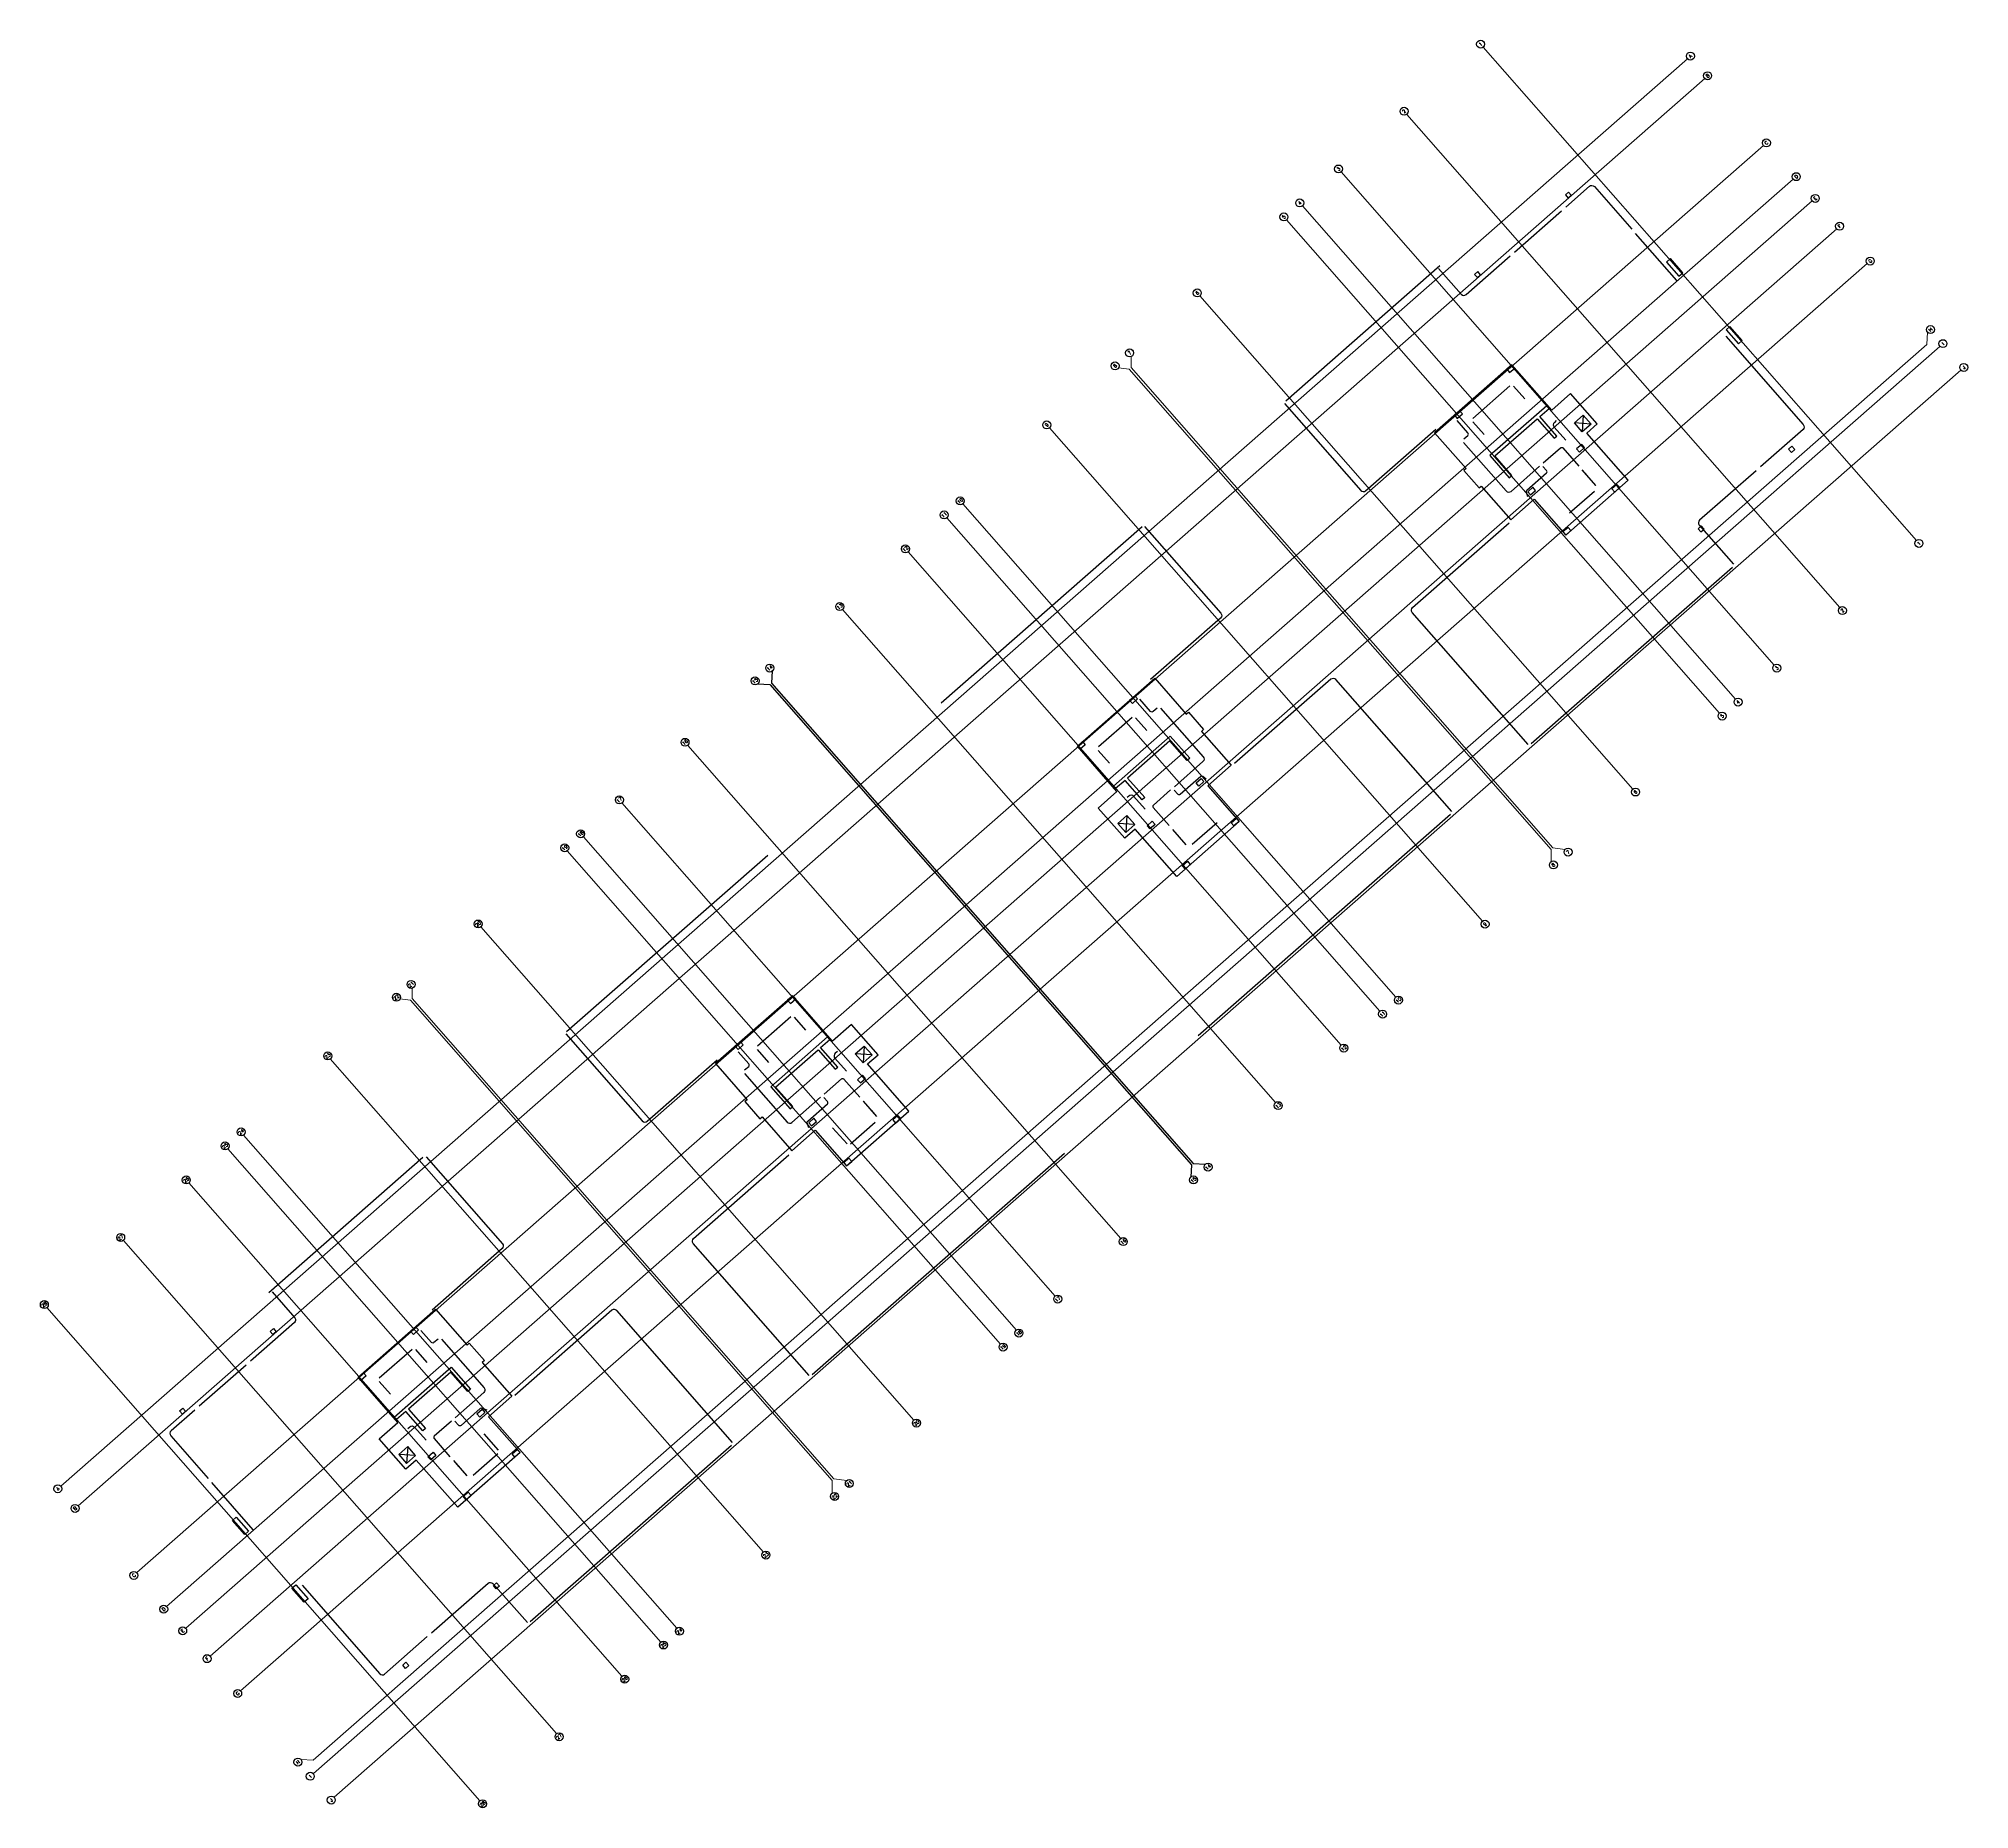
# Model space of a CAD drawing. Header units: metres. Extents: x 375833 to 375946, y 3316005 to 3316108.
import ezdxf
from ezdxf.enums import TextEntityAlignment as Align

# ---------------------------------------------------------------- set-up
doc = ezdxf.new("R2010")
doc.units = ezdxf.units.M
doc.header["$MEASUREMENT"] = 0
for name, color, linetype in [('Axes', 1, 'Continuous'), ('Column', 4, 'Continuous'), ('ElecConduit', 4, 'Continuous'), ('Opening', 2, 'Continuous'), ('S-COLS-HATH', 7, 'Continuous'), ('S-GRID-CIRC', 3, 'Continuous'), ('S-GRID-CIRC-TEXT', 3, 'Continuous'), ('S-OPIN-VOID', 7, 'Continuous'), ('ShearWall', 14, 'Continuous'), ('Slab', 3, 'Continuous')]:
    doc.layers.add(name, color=color, linetype=linetype)
doc.styles.add('S-ROMANS', font='romans.shx', dxfattribs={"width": 0.75})

# ---------------------------------------------------------------- blocks, each defined once
blk = doc.blocks.new('S-GRID-CIRC')
at = {"layer": 'S-GRID-CIRC'}
blk.add_circle((0, 0), 0.35, dxfattribs=at)
at = {"layer": 'S-GRID-CIRC-TEXT', "color": 3, "style": 'S-ROMANS', "flags": 8}
blk.add_attdef('GRID-CIRC', text='', height=0.3, dxfattribs=at).set_placement((0, 0), align=Align.MIDDLE)

msp = doc.modelspace()

# ---------------------------------------------------------------- linework, layer by layer
at = {"layer": 'Axes', "lineweight": 0, "ltscale": 0.05}
for p, q in [((375917.84, 3316107.78), (375943.2, 3316078.9)), ((375834.57, 3316023.51), (375929.8, 3316107.1)), ((375835.58, 3316022.36), (375930.81, 3316105.95)), ((375913.37, 3316103.85), (375938.72, 3316074.97)), ((375839.02, 3316018.44), (375934.25, 3316102.03)), ((375840.76, 3316016.45), (375935.99, 3316100.05)), ((375909.53, 3316100.48), (375934.88, 3316071.59)), ((375841.88, 3316015.18), (375937.11, 3316098.78)), ((375906.32, 3316097.67), (375931.68, 3316068.78)), ((375907.26, 3316098.49), (375932.61, 3316069.6)), ((375843.31, 3316013.55), (375938.54, 3316097.15)), ((375845.09, 3316011.51), (375940.33, 3316095.11)), ((375901.25, 3316093.22), (375926.61, 3316064.33)), ((375849.35, 3316006.67), (375944.58, 3316090.26)), ((375945.8, 3316088.87), (375850.57, 3316005.28)), ((375892.44, 3316085.48), (375917.8, 3316056.6)), ((375887.37, 3316081.03), (375912.73, 3316052.15)), ((375886.44, 3316080.21), (375911.79, 3316051.33)), ((375884.17, 3316078.22), (375909.52, 3316049.34)), ((375880.33, 3316074.85), (375905.68, 3316045.97)), ((375871.27, 3316066.89), (375896.62, 3316038.01)), ((375867.42, 3316063.52), (375892.78, 3316034.64)), ((375865.16, 3316061.53), (375890.51, 3316032.65)), ((375864.22, 3316060.71), (375889.58, 3316031.83)), ((375859.15, 3316056.26), (375884.51, 3316027.37)), ((375850.34, 3316048.53), (375875.7, 3316019.64)), ((375844.34, 3316043.26), (375869.69, 3316014.37)), ((375845.27, 3316044.07), (375870.63, 3316015.19)), ((375842.07, 3316041.26), (375867.42, 3316012.38)), ((375838.23, 3316037.89), (375863.58, 3316009.01)), ((375833.75, 3316033.96), (375859.1, 3316005.08))]:
    msp.add_line(p, q, dxfattribs=at)
for points in [[(375848.62, 3316007.49), (375849.33, 3316007.45), (375943.81, 3316090.38), (375943.85, 3316091.09)], [(375897.23, 3316089.66), (375897.23, 3316089.02), (375921.92, 3316060.89), (375922.63, 3316060.8)], [(375896.49, 3316089.01), (375897.12, 3316088.93), (375921.82, 3316060.8), (375921.82, 3316060.08)], [(375855.13, 3316052.67), (375855.13, 3316052.07), (375879.82, 3316023.93), (375880.58, 3316023.83)], [(375854.42, 3316052.05), (375855.03, 3316051.97), (375879.72, 3316023.84), (375879.72, 3316023.08)]]:
    msp.add_lwpolyline(points, dxfattribs=at)
at = {"layer": 'Axes', "linetype": 'Continuous'}
for points in [[(375875.37, 3316070.5), (375876.07, 3316070.45), (375900.77, 3316042.32), (375900.72, 3316041.61)], [(375876.22, 3316071.25), (375876.18, 3316070.54), (375900.87, 3316042.41), (375901.58, 3316042.37)]]:
    msp.add_lwpolyline(points, dxfattribs=at)
at = {"layer": 'Column', "color": 7}
for points in [[(375922.81, 3316098.95, 0), (375923, 3316099.11, 0), (375922.83, 3316099.3, 0), (375922.65, 3316099.14, 0), (375922.81, 3316098.95, 0)], [(375928.8, 3316095.4, 0), (375928.57, 3316095.2, 0), (375929.3, 3316094.37, 0), (375929.52, 3316094.57, 0), (375928.8, 3316095.4, 0)], [(375917.51, 3316094.29, 0), (375917.69, 3316094.46, 0), (375917.53, 3316094.64, 0), (375917.34, 3316094.48, 0), (375917.51, 3316094.29, 0)], [(375932.28, 3316091.43, 0), (375932.06, 3316091.23, 0), (375932.78, 3316090.4, 0), (375933.01, 3316090.6, 0), (375932.28, 3316091.43, 0)], [(375919.39, 3316088.73, 0), (375919.69, 3316088.99, 0), (375919.52, 3316089.18, 0), (375919.22, 3316088.92, 0), (375919.39, 3316088.73, 0)], [(375916.32, 3316086.04, 0), (375916.62, 3316086.3, 0), (375916.46, 3316086.49, 0), (375916.16, 3316086.23, 0), (375916.32, 3316086.04, 0)], [(375923.48, 3316084.07, 0), (375923.78, 3316084.33, 0), (375923.61, 3316084.52, 0), (375923.31, 3316084.26, 0), (375923.48, 3316084.07, 0)], [(375935.89, 3316084.05, 0), (375936.08, 3316084.22, 0), (375935.91, 3316084.41, 0), (375935.72, 3316084.24, 0), (375935.89, 3316084.05, 0)], [(375920.61, 3316081.56, 0), (375920.91, 3316081.82, 0), (375920.75, 3316082.01, 0), (375920.45, 3316081.75, 0), (375920.61, 3316081.56, 0)], [(375925.54, 3316081.73, 0), (375925.84, 3316081.99, 0), (375925.67, 3316082.18, 0), (375925.37, 3316081.92, 0), (375925.54, 3316081.73, 0)], [(375922.67, 3316079.21, 0), (375922.97, 3316079.48, 0), (375922.81, 3316079.66, 0), (375922.51, 3316079.4, 0), (375922.67, 3316079.21, 0)], [(375930.58, 3316079.4, 0), (375930.77, 3316079.56, 0), (375930.6, 3316079.75, 0), (375930.42, 3316079.58, 0), (375930.58, 3316079.4, 0)], [(375897.61, 3316069.61, 0), (375897.31, 3316069.35, 0), (375897.14, 3316069.54, 0), (375897.44, 3316069.8, 0), (375897.61, 3316069.61, 0)], [(375894.54, 3316066.92, 0), (375894.24, 3316066.66, 0), (375894.08, 3316066.84, 0), (375894.38, 3316067.11, 0), (375894.54, 3316066.92, 0)], [(375901.49, 3316064.77, 0), (375901.19, 3316064.51, 0), (375901.03, 3316064.7, 0), (375901.33, 3316064.96, 0), (375901.49, 3316064.77, 0)], [(375898.63, 3316062.26, 0), (375898.33, 3316062, 0), (375898.16, 3316062.18, 0), (375898.47, 3316062.45, 0), (375898.63, 3316062.26, 0)], [(375903.55, 3316062.43, 0), (375903.25, 3316062.17, 0), (375903.09, 3316062.35, 0), (375903.39, 3316062.62, 0), (375903.55, 3316062.43, 0)], [(375900.69, 3316059.92, 0), (375900.39, 3316059.65, 0), (375900.22, 3316059.84, 0), (375900.52, 3316060.1, 0), (375900.69, 3316059.92, 0)], [(375877.29, 3316051.77, 0), (375877.59, 3316052.04, 0), (375877.42, 3316052.23, 0), (375877.12, 3316051.96, 0), (375877.29, 3316051.77, 0)], [(375874.22, 3316049.08, 0), (375874.52, 3316049.35, 0), (375874.35, 3316049.53, 0), (375874.05, 3316049.27, 0), (375874.22, 3316049.08, 0)], [(375881.38, 3316047.12, 0), (375881.68, 3316047.38, 0), (375881.51, 3316047.57, 0), (375881.21, 3316047.3, 0), (375881.38, 3316047.12, 0)], [(375878.51, 3316044.6, 0), (375878.81, 3316044.86, 0), (375878.65, 3316045.05, 0), (375878.35, 3316044.79, 0), (375878.51, 3316044.6, 0)], [(375883.43, 3316044.77, 0), (375883.74, 3316045.03, 0), (375883.57, 3316045.22, 0), (375883.27, 3316044.96, 0), (375883.43, 3316044.77, 0)], [(375880.57, 3316042.26, 0), (375880.87, 3316042.52, 0), (375880.71, 3316042.71, 0), (375880.41, 3316042.44, 0), (375880.57, 3316042.26, 0)], [(375847.17, 3316032.55, 0), (375846.98, 3316032.38, 0), (375846.82, 3316032.57, 0), (375847.01, 3316032.74, 0), (375847.17, 3316032.55, 0)], [(375855.51, 3316032.66, 0), (375855.21, 3316032.39, 0), (375855.04, 3316032.58, 0), (375855.34, 3316032.84, 0), (375855.51, 3316032.66, 0)], [(375852.44, 3316029.96, 0), (375852.14, 3316029.7, 0), (375851.97, 3316029.89, 0), (375852.28, 3316030.15, 0), (375852.44, 3316029.96, 0)], [(375841.86, 3316027.89, 0), (375841.68, 3316027.73, 0), (375841.51, 3316027.92, 0), (375841.7, 3316028.08, 0), (375841.86, 3316027.89, 0)], [(375859.39, 3316027.82, 0), (375859.09, 3316027.55, 0), (375858.93, 3316027.74, 0), (375859.23, 3316028.01, 0), (375859.39, 3316027.82, 0)], [(375856.53, 3316025.3, 0), (375856.23, 3316025.04, 0), (375856.06, 3316025.23, 0), (375856.36, 3316025.49, 0), (375856.53, 3316025.3, 0)], [(375861.45, 3316025.47, 0), (375861.15, 3316025.21, 0), (375860.99, 3316025.4, 0), (375861.29, 3316025.66, 0), (375861.45, 3316025.47, 0)], [(375858.59, 3316022.96, 0), (375858.29, 3316022.69, 0), (375858.12, 3316022.88, 0), (375858.42, 3316023.15, 0), (375858.59, 3316022.96, 0)], [(375844.61, 3316021.5, 0), (375844.84, 3316021.69, 0), (375845.56, 3316020.87, 0), (375845.34, 3316020.67, 0), (375844.61, 3316021.5, 0)], [(375848.09, 3316017.53, 0), (375848.32, 3316017.73, 0), (375849.05, 3316016.9, 0), (375848.82, 3316016.7, 0), (375848.09, 3316017.53, 0)], [(375860.24, 3316017.65, 0), (375860.06, 3316017.49, 0), (375859.89, 3316017.68, 0), (375860.08, 3316017.84, 0), (375860.24, 3316017.65, 0)], [(375854.94, 3316013, 0), (375854.75, 3316012.83, 0), (375854.59, 3316013.02, 0), (375854.77, 3316013.19, 0), (375854.94, 3316013, 0)]]:
    msp.add_polyline3d(points, dxfattribs=at)
at = {"layer": 'ElecConduit'}
for points in [[(375922.67, 3316098.42), (375924.06, 3316099.64, -0.414214), (375924.35, 3316099.62), (375926.54, 3316097.12)], [(375915.22, 3316094.83), (375916.56, 3316093.31, 0.414214), (375916.84, 3316093.29), (375919.42, 3316095.56)], [(375932.04, 3316090.86), (375936.58, 3316085.68, -0.414214), (375936.57, 3316085.39), (375934.07, 3316083.2)], [(375906.21, 3316086.91), (375910.68, 3316081.82, 0.414214), (375910.96, 3316081.8), (375915.07, 3316085.41)], [(375916.7, 3316084.84), (375916.94, 3316085.05, 0.414214), (375916.95, 3316085.19), (375916.32, 3316085.91)], [(375922.12, 3316085.91), (375922.01, 3316085.81, 0.414214), (375921.99, 3316085.53), (375922.67, 3316084.77)], [(375916.69, 3316084.64), (375919.19, 3316081.79, 0.414214), (375919.47, 3316081.77), (375921.14, 3316083.24)], [(375921.36, 3316083.43), (375922.37, 3316084.32, -0.414214), (375922.51, 3316084.31), (375923.44, 3316083.24)], [(375920.46, 3316081.45), (375920.37, 3316081.73, -0.301597), (375920.4, 3316081.84), (375921.55, 3316082.85, 0.414214), (375921.55, 3316082.99), (375921.34, 3316083.23)], [(375933.82, 3316082.98), (375930.51, 3316080.08, 0.414214), (375930.49, 3316079.79), (375932.5, 3316077.5)], [(375898.01, 3316079.72), (375902.48, 3316074.63, -0.414214), (375902.47, 3316074.35), (375898.36, 3316070.74)], [(375920.48, 3316066.95), (375913.69, 3316074.68, -0.414214), (375913.71, 3316074.96), (375919.36, 3316079.92)], [(375916, 3316063.01), (375909.21, 3316070.74, 0.414214), (375908.93, 3316070.76), (375903.29, 3316065.82)], [(375898.75, 3316069.08), (375898.51, 3316068.87, -0.414214), (375898.37, 3316068.88), (375897.74, 3316069.59)], [(375898.95, 3316069.07), (375901.45, 3316066.22, -0.414214), (375901.43, 3316065.94), (375899.76, 3316064.47)], [(375901.62, 3316064.91), (375901.43, 3316065.07, 0.367429), (375901.3, 3316065.07), (375900.1, 3316064.02, -0.414214), (375899.96, 3316064.03), (375899.74, 3316064.27)], [(375896.99, 3316063.85), (375897.09, 3316063.94, -0.414214), (375897.37, 3316063.92), (375898.05, 3316063.15)], [(375899.54, 3316064.28), (375898.53, 3316063.39, 0.414214), (375898.52, 3316063.25), (375899.45, 3316062.19)], [(375864.14, 3316049.99), (375868.61, 3316044.9, 0.414214), (375868.9, 3316044.88), (375873, 3316048.48)], [(375874.6, 3316047.88), (375874.84, 3316048.09, 0.414214), (375874.85, 3316048.23), (375874.22, 3316048.95)], [(375880.04, 3316048.97), (375879.91, 3316048.86, 0.414214), (375879.89, 3316048.57), (375880.57, 3316047.81)], [(375874.59, 3316047.68), (375877.09, 3316044.83, 0.414214), (375877.37, 3316044.81), (375879.04, 3316046.28)], [(375879.26, 3316046.47), (375880.27, 3316047.36, -0.414214), (375880.41, 3316047.35), (375881.34, 3316046.29)], [(375878.36, 3316044.5), (375878.27, 3316044.78, -0.291314), (375878.3, 3316044.89), (375879.45, 3316045.89, 0.414214), (375879.45, 3316046.03), (375879.24, 3316046.27)], [(375855.95, 3316042.8), (375860.42, 3316037.7, -0.414214), (375860.4, 3316037.42), (375856.3, 3316033.82)], [(375878.38, 3316029.99), (375871.59, 3316037.72, -0.414214), (375871.61, 3316038.01), (375877.19, 3316042.9)], [(375846.93, 3316034.88), (375848.26, 3316033.36, -0.414214), (375848.24, 3316033.08), (375845.67, 3316030.82)], [(375873.9, 3316026.06), (375867.11, 3316033.79, 0.414214), (375866.83, 3316033.81), (375861.14, 3316028.82)], [(375856.65, 3316032.12), (375856.41, 3316031.91, -0.414214), (375856.27, 3316031.92), (375855.64, 3316032.63)], [(375856.85, 3316032.11), (375859.35, 3316029.26, -0.414214), (375859.33, 3316028.98), (375857.66, 3316027.51)], [(375842.41, 3316027.96), (375841.02, 3316026.74, 0.414214), (375841, 3316026.46), (375843.19, 3316023.96)], [(375857.44, 3316027.32), (375856.43, 3316026.43, 0.414214), (375856.42, 3316026.29), (375857.35, 3316025.23)], [(375859.52, 3316027.96), (375859.22, 3316028.06, 0.273277), (375859.12, 3316028.05), (375858, 3316027.06, -0.414214), (375857.85, 3316027.07), (375857.64, 3316027.31)], [(375854.89, 3316026.89), (375854.99, 3316026.98, -0.414214), (375855.27, 3316026.96), (375855.95, 3316026.2)], [(375848.69, 3316017.7), (375853.24, 3316012.51, 0.414214), (375853.52, 3316012.5), (375856.02, 3316014.69)], [(375856.27, 3316014.91), (375859.58, 3316017.82, -0.414214), (375859.86, 3316017.8), (375861.88, 3316015.51)]]:
    msp.add_lwpolyline(points, format="xyb", dxfattribs=at)
for points in [[(375919.67, 3316095.78), (375922.42, 3316098.2)], [(375929.18, 3316094.12), (375926.76, 3316096.87)], [(375906.28, 3316087.08), (375915.3, 3316095)], [(375917.24, 3316086.04), (375919.41, 3316087.95)], [(375919.61, 3316087.93), (375920.27, 3316087.18)], [(375917.23, 3316085.84), (375917.89, 3316085.09)], [(375923.64, 3316083.02), (375923.94, 3316082.67)], [(375924.43, 3316082.12), (375923.64, 3316083.02)], [(375924.35, 3316081.76), (375922.9, 3316080.49)], [(375924.13, 3316082.46), (375924.43, 3316082.12)], [(375897.87, 3316079.7), (375886.1, 3316069.37)], [(375920.65, 3316067), (375932.43, 3316077.33)], [(375897.28, 3316068.52), (375895.32, 3316066.8)], [(375897.48, 3316068.51), (375898.14, 3316067.76)], [(375895.3, 3316066.6), (375895.96, 3316065.84)], [(375900.81, 3316061.1), (375902.26, 3316062.37)], [(375915.93, 3316062.85), (375901.15, 3316049.87)], [(375899.65, 3316061.96), (375900.44, 3316061.06)], [(375864.18, 3316050.13), (375875.95, 3316060.46)], [(375877.31, 3316050.99), (375875.35, 3316049.27)], [(375877.51, 3316050.98), (375878.17, 3316050.22)], [(375875.34, 3316049.07), (375876, 3316048.32)], [(375881.54, 3316046.06), (375881.84, 3316045.72)], [(375881.54, 3316046.06), (375882.33, 3316045.16)], [(375882.03, 3316045.5), (375882.33, 3316045.16)], [(375879.75, 3316044.5), (375880.6, 3316043.55)], [(375882.25, 3316044.8), (375880.8, 3316043.53)], [(375855.77, 3316042.75), (375846.75, 3316034.83)], [(375878.55, 3316030.04), (375893.33, 3316043.01)], [(375853.21, 3316029.84), (375855.13, 3316031.52)], [(375855.33, 3316031.51), (375855.99, 3316030.75)], [(375845.42, 3316030.6), (375842.66, 3316028.18)], [(375853.2, 3316029.64), (375853.86, 3316028.89)], [(375859.33, 3316026.57), (375860.17, 3316025.61)], [(375858.71, 3316024.14), (375860.16, 3316025.41)], [(375873.83, 3316025.89), (375862.05, 3316015.56)], [(375857.55, 3316025), (375857.85, 3316024.66)], [(375857.55, 3316025), (375857.85, 3316024.66)], [(375857.55, 3316025), (375858.34, 3316024.1)], [(375858.04, 3316024.45), (375858.34, 3316024.1)], [(375858.04, 3316024.45), (375858.34, 3316024.1)], [(375845.83, 3316020.95), (375843.41, 3316023.71)]]:
    msp.add_lwpolyline(points, dxfattribs=at)
at = {"layer": 'Opening', "color": 7}
for points in [[(375923.64, 3316085.25, 0), (375923.18, 3316085.78, 0), (375923.7, 3316086.24, 0), (375924.16, 3316085.71, 0), (375923.64, 3316085.25, 0), (375923.64, 3316085.25, 0)], [(375897.44, 3316062.25, 0), (375896.98, 3316062.78, 0), (375896.45, 3316062.32, 0), (375896.91, 3316061.79, 0), (375897.44, 3316062.25, 0), (375897.44, 3316062.25, 0)], [(375881.54, 3316048.29, 0), (375881.08, 3316048.82, 0), (375881.6, 3316049.28, 0), (375882.06, 3316048.76, 0), (375881.54, 3316048.29, 0), (375881.54, 3316048.29, 0)], [(375855.34, 3316025.3, 0), (375854.88, 3316025.82, 0), (375854.35, 3316025.36, 0), (375854.81, 3316024.83, 0), (375855.34, 3316025.3, 0), (375855.34, 3316025.3, 0)]]:
    msp.add_polyline3d(points, dxfattribs=at)
at = {"layer": 'S-COLS-HATH', "color": 7}
msp.add_polyline3d([(375899.56, 3316067.4, 0), (375899.49, 3316067.41, 0)], dxfattribs=at)
at = {"layer": 'S-OPIN-VOID', "color": 7}
for points in [[(375923.7, 3316086.24, 0), (375923.64, 3316085.25, 0)], [(375924.16, 3316085.71, 0), (375923.18, 3316085.78, 0)], [(375896.98, 3316062.78, 0), (375896.91, 3316061.79, 0)], [(375897.44, 3316062.25, 0), (375896.45, 3316062.32, 0)], [(375882.06, 3316048.76, 0), (375881.08, 3316048.82, 0)], [(375881.6, 3316049.28, 0), (375881.54, 3316048.29, 0)], [(375855.34, 3316025.3, 0), (375854.35, 3316025.36, 0)], [(375854.88, 3316025.82, 0), (375854.81, 3316024.83, 0)]]:
    msp.add_polyline3d(points, dxfattribs=at)
at = {"layer": 'ShearWall', "color": 1}
for points in [[(375921.56, 3316086.78, 0), (375918.23, 3316083.86, 0), (375919.37, 3316082.57, 0), (375919.52, 3316082.7, 0), (375918.52, 3316083.84, 0), (375921, 3316086.02, 0), (375922, 3316084.88, 0), (375922.15, 3316085.01, 0), (375921.15, 3316086.15, 0), (375921.7, 3316086.63, 0), (375921.56, 3316086.78, 0)], [(375896.19, 3316064.51, 0), (375899.52, 3316067.43, 0), (375900.66, 3316066.14, 0), (375900.51, 3316066.01, 0), (375899.5, 3316067.15, 0), (375897.02, 3316064.97, 0), (375898.03, 3316063.83, 0), (375897.87, 3316063.7, 0), (375896.87, 3316064.84, 0), (375896.32, 3316064.36, 0), (375896.19, 3316064.51, 0), (375896.19, 3316064.51, 0)], [(375879.46, 3316049.83, 0), (375876.13, 3316046.9, 0), (375877.27, 3316045.61, 0), (375877.42, 3316045.74, 0), (375876.41, 3316046.88, 0), (375878.9, 3316049.06, 0), (375879.9, 3316047.92, 0), (375880.05, 3316048.05, 0), (375879.04, 3316049.19, 0), (375879.59, 3316049.67, 0), (375879.46, 3316049.83, 0)], [(375854.09, 3316027.55, 0), (375857.42, 3316030.48, 0), (375858.55, 3316029.18, 0), (375858.4, 3316029.05, 0), (375857.4, 3316030.19, 0), (375854.92, 3316028.02, 0), (375855.92, 3316026.88, 0), (375855.77, 3316026.74, 0), (375854.77, 3316027.88, 0), (375854.22, 3316027.4, 0), (375854.09, 3316027.55, 0)]]:
    msp.add_polyline3d(points, dxfattribs=at)
at = {"layer": 'Slab', "color": 1}
for points in [[(375919.52, 3316089.18, 0), (375914.99, 3316085.2, 0), (375916.84, 3316083.1, 0), (375916.71, 3316082.99, 0), (375917.6, 3316081.97, 0), (375917.73, 3316082.08, 0), (375919.46, 3316080.11, 0), (375920.83, 3316081.31, 0), (375922.67, 3316079.21, 0), (375926.32, 3316082.42, 0), (375923.9, 3316085.18, 0), (375924.51, 3316085.73, 0), (375922.96, 3316087.5, 0), (375921.85, 3316086.53, 0), (375919.52, 3316089.18, 0)], [(375900.58, 3316068.83, 0), (375901.47, 3316067.82, 0), (375901.34, 3316067.7, 0), (375903.08, 3316065.73, 0), (375901.71, 3316064.53, 0), (375903.55, 3316062.43, 0), (375899.9, 3316059.22, 0), (375897.47, 3316061.99, 0), (375896.86, 3316061.45, 0), (375895.3, 3316063.22, 0), (375896.4, 3316064.19, 0), (375894.08, 3316066.84, 0), (375898.61, 3316070.82, 0), (375900.45, 3316068.72, 0), (375900.58, 3316068.83, 0)], [(375877.42, 3316052.23, 0), (375872.89, 3316048.25, 0), (375874.74, 3316046.14, 0), (375874.61, 3316046.03, 0), (375875.5, 3316045.02, 0), (375875.63, 3316045.13, 0), (375877.36, 3316043.15, 0), (375878.73, 3316044.35, 0), (375880.57, 3316042.26, 0), (375884.22, 3316045.46, 0), (375881.8, 3316048.23, 0), (375882.41, 3316048.77, 0), (375880.85, 3316050.54, 0), (375879.75, 3316049.57, 0), (375877.42, 3316052.23, 0)], [(375858.48, 3316031.87, 0), (375859.37, 3316030.86, 0), (375859.24, 3316030.75, 0), (375860.98, 3316028.77, 0), (375859.61, 3316027.57, 0), (375861.45, 3316025.47, 0), (375857.8, 3316022.27, 0), (375855.37, 3316025.03, 0), (375854.76, 3316024.49, 0), (375853.2, 3316026.27, 0), (375854.3, 3316027.23, 0), (375851.97, 3316029.89, 0), (375856.51, 3316033.87, 0), (375858.35, 3316031.76, 0), (375858.48, 3316031.87, 0)]]:
    msp.add_polyline3d(points, dxfattribs=at)

# ---------------------------------------------------------------- block references
at = {"layer": 'S-GRID-CIRC', "ltscale": 20}
ref = msp.add_blockref('S-GRID-CIRC', (375917.69, 3316107.96), dxfattribs=dict(at, xscale=0.667, yscale=0.667, zscale=0.667, rotation=221.2773505742023))
ref.add_attrib('GRID-CIRC', '1', dxfattribs={"layer": 'S-GRID-CIRC-TEXT', "color": 3, "height": 0.2, "rotation": 41.2774, "style": 'S-ROMANS'}).set_placement((375917.69, 3316107.96), align=Align.MIDDLE)
at = {"layer": 'S-GRID-CIRC'}
ref = msp.add_blockref('S-GRID-CIRC', (375929.97, 3316107.26), dxfattribs=dict(at, xscale=0.667, yscale=0.667, zscale=0.667, rotation=221.2773505742023))
ref.add_attrib('GRID-CIRC', 'A', dxfattribs={"layer": 'S-GRID-CIRC-TEXT', "color": 3, "height": 0.2, "rotation": 41.2774, "style": 'S-ROMANS'}).set_placement((375929.97, 3316107.26), align=Align.MIDDLE)
ref = msp.add_blockref('S-GRID-CIRC', (375930.98, 3316106.11), dxfattribs=dict(at, xscale=0.667, yscale=0.667, zscale=0.667, rotation=221.2773505742023))
ref.add_attrib('GRID-CIRC', 'B', dxfattribs={"layer": 'S-GRID-CIRC-TEXT', "color": 3, "height": 0.2, "rotation": 41.2774, "style": 'S-ROMANS'}).set_placement((375930.98, 3316106.11), align=Align.MIDDLE)
at = {"layer": 'S-GRID-CIRC', "ltscale": 20}
ref = msp.add_blockref('S-GRID-CIRC', (375913.21, 3316104.03), dxfattribs=dict(at, xscale=0.667, yscale=0.667, zscale=0.667, rotation=221.2773505742023))
ref.add_attrib('GRID-CIRC', '2', dxfattribs={"layer": 'S-GRID-CIRC-TEXT', "color": 3, "height": 0.2, "rotation": 41.2774, "style": 'S-ROMANS'}).set_placement((375913.21, 3316104.03), align=Align.MIDDLE)
at = {"layer": 'S-GRID-CIRC'}
ref = msp.add_blockref('S-GRID-CIRC', (375934.42, 3316102.18), dxfattribs=dict(at, xscale=0.667, yscale=0.667, zscale=0.667, rotation=221.2773505742023))
ref.add_attrib('GRID-CIRC', 'C', dxfattribs={"layer": 'S-GRID-CIRC-TEXT', "color": 3, "height": 0.2, "rotation": 41.2774, "style": 'S-ROMANS'}).set_placement((375934.42, 3316102.18), align=Align.MIDDLE)
at = {"layer": 'S-GRID-CIRC', "ltscale": 20}
ref = msp.add_blockref('S-GRID-CIRC', (375909.37, 3316100.65), dxfattribs=dict(at, xscale=0.667, yscale=0.667, zscale=0.667, rotation=221.2773505742023))
ref.add_attrib('GRID-CIRC', '3', dxfattribs={"layer": 'S-GRID-CIRC-TEXT', "color": 3, "height": 0.2, "rotation": 41.2774, "style": 'S-ROMANS'}).set_placement((375909.37, 3316100.65), align=Align.MIDDLE)
at = {"layer": 'S-GRID-CIRC'}
ref = msp.add_blockref('S-GRID-CIRC', (375936.17, 3316100.2), dxfattribs=dict(at, xscale=0.667, yscale=0.667, zscale=0.667, rotation=221.2773505742023))
ref.add_attrib('GRID-CIRC', 'D', dxfattribs={"layer": 'S-GRID-CIRC-TEXT', "color": 3, "height": 0.2, "rotation": 41.2774, "style": 'S-ROMANS'}).set_placement((375936.17, 3316100.2), align=Align.MIDDLE)
at = {"layer": 'S-GRID-CIRC', "ltscale": 20}
ref = msp.add_blockref('S-GRID-CIRC', (375907.1, 3316098.66), dxfattribs=dict(at, xscale=0.667, yscale=0.667, zscale=0.667, rotation=221.2773505742023))
ref.add_attrib('GRID-CIRC', '4', dxfattribs={"layer": 'S-GRID-CIRC-TEXT', "color": 3, "height": 0.2, "rotation": 41.2774, "style": 'S-ROMANS'}).set_placement((375907.1, 3316098.66), align=Align.MIDDLE)
at = {"layer": 'S-GRID-CIRC'}
ref = msp.add_blockref('S-GRID-CIRC', (375937.28, 3316098.93), dxfattribs=dict(at, xscale=0.667, yscale=0.667, zscale=0.667, rotation=221.2773505742023))
ref.add_attrib('GRID-CIRC', 'E', dxfattribs={"layer": 'S-GRID-CIRC-TEXT', "color": 3, "height": 0.2, "rotation": 41.2774, "style": 'S-ROMANS'}).set_placement((375937.28, 3316098.93), align=Align.MIDDLE)
at = {"layer": 'S-GRID-CIRC', "ltscale": 20}
ref = msp.add_blockref('S-GRID-CIRC', (375906.17, 3316097.84), dxfattribs=dict(at, xscale=0.667, yscale=0.667, zscale=0.667, rotation=221.2773505742023))
ref.add_attrib('GRID-CIRC', '5', dxfattribs={"layer": 'S-GRID-CIRC-TEXT', "color": 3, "height": 0.2, "rotation": 41.2774, "style": 'S-ROMANS'}).set_placement((375906.17, 3316097.84), align=Align.MIDDLE)
at = {"layer": 'S-GRID-CIRC'}
ref = msp.add_blockref('S-GRID-CIRC', (375938.71, 3316097.3), dxfattribs=dict(at, xscale=0.667, yscale=0.667, zscale=0.667, rotation=221.2773505742023))
ref.add_attrib('GRID-CIRC', 'F', dxfattribs={"layer": 'S-GRID-CIRC-TEXT', "color": 3, "height": 0.2, "rotation": 41.2774, "style": 'S-ROMANS'}).set_placement((375938.71, 3316097.3), align=Align.MIDDLE)
ref = msp.add_blockref('S-GRID-CIRC', (375940.5, 3316095.26), dxfattribs=dict(at, xscale=0.667, yscale=0.667, zscale=0.667, rotation=221.2773505742023))
ref.add_attrib('GRID-CIRC', 'G', dxfattribs={"layer": 'S-GRID-CIRC-TEXT', "color": 3, "height": 0.2, "rotation": 41.2774, "style": 'S-ROMANS'}).set_placement((375940.5, 3316095.26), align=Align.MIDDLE)
at = {"layer": 'S-GRID-CIRC', "ltscale": 20}
ref = msp.add_blockref('S-GRID-CIRC', (375901.1, 3316093.39), dxfattribs=dict(at, xscale=0.667, yscale=0.667, zscale=0.667, rotation=221.2773505742023))
ref.add_attrib('GRID-CIRC', '6', dxfattribs={"layer": 'S-GRID-CIRC-TEXT', "color": 3, "height": 0.2, "rotation": 41.2774, "style": 'S-ROMANS'}).set_placement((375901.1, 3316093.39), align=Align.MIDDLE)
at = {"layer": 'S-GRID-CIRC'}
ref = msp.add_blockref('S-GRID-CIRC', (375944.03, 3316091.24), dxfattribs=dict(at, xscale=0.667, yscale=0.667, zscale=0.667, rotation=221.2773505742023))
ref.add_attrib('GRID-CIRC', 'H', dxfattribs={"layer": 'S-GRID-CIRC-TEXT', "color": 3, "height": 0.2, "rotation": 41.2774, "style": 'S-ROMANS'}).set_placement((375944.03, 3316091.24), align=Align.MIDDLE)
ref = msp.add_blockref('S-GRID-CIRC', (375944.76, 3316090.42), dxfattribs=dict(at, xscale=0.667, yscale=0.667, zscale=0.667, rotation=221.2773505742023))
ref.add_attrib('GRID-CIRC', 'I', dxfattribs={"layer": 'S-GRID-CIRC-TEXT', "color": 3, "height": 0.2, "rotation": 41.2774, "style": 'S-ROMANS'}).set_placement((375944.76, 3316090.42), align=Align.MIDDLE)
at = {"layer": 'S-GRID-CIRC', "ltscale": 20}
ref = msp.add_blockref('S-GRID-CIRC', (375897.14, 3316089.88), dxfattribs=dict(at, xscale=0.667, yscale=0.667, zscale=0.667, rotation=221.2773505742023))
ref.add_attrib('GRID-CIRC', '7', dxfattribs={"layer": 'S-GRID-CIRC-TEXT', "color": 3, "height": 0.2, "rotation": 41.2774, "style": 'S-ROMANS'}).set_placement((375897.14, 3316089.88), align=Align.MIDDLE)
ref = msp.add_blockref('S-GRID-CIRC', (375896.29, 3316089.12), dxfattribs=dict(at, xscale=0.667, yscale=0.667, zscale=0.667, rotation=221.2773505742023))
ref.add_attrib('GRID-CIRC', '8', dxfattribs={"layer": 'S-GRID-CIRC-TEXT', "color": 3, "height": 0.2, "rotation": 41.2774, "style": 'S-ROMANS'}).set_placement((375896.29, 3316089.12), align=Align.MIDDLE)
at = {"layer": 'S-GRID-CIRC'}
ref = msp.add_blockref('S-GRID-CIRC', (375945.98, 3316089.03), dxfattribs=dict(at, xscale=0.667, yscale=0.667, zscale=0.667, rotation=221.2773505742023))
ref.add_attrib('GRID-CIRC', 'J', dxfattribs={"layer": 'S-GRID-CIRC-TEXT', "color": 3, "height": 0.2, "rotation": 41.2774, "style": 'S-ROMANS'}).set_placement((375945.98, 3316089.03), align=Align.MIDDLE)
at = {"layer": 'S-GRID-CIRC', "ltscale": 20}
ref = msp.add_blockref('S-GRID-CIRC', (375892.29, 3316085.66), dxfattribs=dict(at, xscale=0.667, yscale=0.667, zscale=0.667, rotation=221.2773505742023))
ref.add_attrib('GRID-CIRC', '9', dxfattribs={"layer": 'S-GRID-CIRC-TEXT', "color": 3, "height": 0.2, "rotation": 41.2774, "style": 'S-ROMANS'}).set_placement((375892.29, 3316085.66), align=Align.MIDDLE)
ref = msp.add_blockref('S-GRID-CIRC', (375886.28, 3316080.39), dxfattribs=dict(at, xscale=0.667, yscale=0.667, zscale=0.667, rotation=221.2773505742023))
ref.add_attrib('GRID-CIRC', '11', dxfattribs={"layer": 'S-GRID-CIRC-TEXT', "color": 3, "height": 0.2, "rotation": 41.2774, "style": 'S-ROMANS'}).set_placement((375886.28, 3316080.39), align=Align.MIDDLE)
ref = msp.add_blockref('S-GRID-CIRC', (375887.22, 3316081.21), dxfattribs=dict(at, xscale=0.667, yscale=0.667, zscale=0.667, rotation=221.2773505742023))
ref.add_attrib('GRID-CIRC', '10', dxfattribs={"layer": 'S-GRID-CIRC-TEXT', "color": 3, "height": 0.2, "rotation": 41.2774, "style": 'S-ROMANS'}).set_placement((375887.22, 3316081.21), align=Align.MIDDLE)
ref = msp.add_blockref('S-GRID-CIRC', (375884.01, 3316078.4), dxfattribs=dict(at, xscale=0.667, yscale=0.667, zscale=0.667, rotation=221.2773505742023))
ref.add_attrib('GRID-CIRC', '12', dxfattribs={"layer": 'S-GRID-CIRC-TEXT', "color": 3, "height": 0.2, "rotation": 41.2774, "style": 'S-ROMANS'}).set_placement((375884.01, 3316078.4), align=Align.MIDDLE)
ref = msp.add_blockref('S-GRID-CIRC', (375943.35, 3316078.72), dxfattribs=dict(at, xscale=0.667, yscale=0.667, zscale=0.667, rotation=221.2773505742023))
ref.add_attrib('GRID-CIRC', '1', dxfattribs={"layer": 'S-GRID-CIRC-TEXT', "color": 3, "height": 0.2, "rotation": 41.2774, "style": 'S-ROMANS'}).set_placement((375943.35, 3316078.72), align=Align.MIDDLE)
ref = msp.add_blockref('S-GRID-CIRC', (375880.17, 3316075.02), dxfattribs=dict(at, xscale=0.667, yscale=0.667, zscale=0.667, rotation=221.2773505742023))
ref.add_attrib('GRID-CIRC', '13', dxfattribs={"layer": 'S-GRID-CIRC-TEXT', "color": 3, "height": 0.2, "rotation": 41.2774, "style": 'S-ROMANS'}).set_placement((375880.17, 3316075.02), align=Align.MIDDLE)
ref = msp.add_blockref('S-GRID-CIRC', (375938.87, 3316074.79), dxfattribs=dict(at, xscale=0.667, yscale=0.667, zscale=0.667, rotation=221.2773505742023))
ref.add_attrib('GRID-CIRC', '2', dxfattribs={"layer": 'S-GRID-CIRC-TEXT', "color": 3, "height": 0.2, "rotation": 41.2774, "style": 'S-ROMANS'}).set_placement((375938.87, 3316074.79), align=Align.MIDDLE)
ref = msp.add_blockref('S-GRID-CIRC', (375876.07, 3316071.42), dxfattribs=dict(at, xscale=0.667, yscale=0.667, zscale=0.667, rotation=221.2773505742023))
ref.add_attrib('GRID-CIRC', '14', dxfattribs={"layer": 'S-GRID-CIRC-TEXT', "color": 3, "height": 0.2, "rotation": 41.2774, "style": 'S-ROMANS'}).set_placement((375876.07, 3316071.42), align=Align.MIDDLE)
ref = msp.add_blockref('S-GRID-CIRC', (375876.07, 3316071.42), dxfattribs=dict(at, xscale=0.667, yscale=0.667, zscale=0.667, rotation=221.2773505742023))
ref.add_attrib('GRID-CIRC', '14', dxfattribs={"layer": 'S-GRID-CIRC-TEXT', "color": 3, "height": 0.2, "rotation": 41.2774, "style": 'S-ROMANS'}).set_placement((375876.07, 3316071.42), align=Align.MIDDLE)
ref = msp.add_blockref('S-GRID-CIRC', (375935.03, 3316071.42), dxfattribs=dict(at, xscale=0.667, yscale=0.667, zscale=0.667, rotation=221.2773505742023))
ref.add_attrib('GRID-CIRC', '3', dxfattribs={"layer": 'S-GRID-CIRC-TEXT', "color": 3, "height": 0.2, "rotation": 41.2774, "style": 'S-ROMANS'}).set_placement((375935.03, 3316071.42), align=Align.MIDDLE)
ref = msp.add_blockref('S-GRID-CIRC', (375875.21, 3316070.67), dxfattribs=dict(at, xscale=0.667, yscale=0.667, zscale=0.667, rotation=221.2773505742023))
ref.add_attrib('GRID-CIRC', '15', dxfattribs={"layer": 'S-GRID-CIRC-TEXT', "color": 3, "height": 0.2, "rotation": 41.2774, "style": 'S-ROMANS'}).set_placement((375875.21, 3316070.67), align=Align.MIDDLE)
ref = msp.add_blockref('S-GRID-CIRC', (375875.21, 3316070.67), dxfattribs=dict(at, xscale=0.667, yscale=0.667, zscale=0.667, rotation=221.2773505742023))
ref.add_attrib('GRID-CIRC', '15', dxfattribs={"layer": 'S-GRID-CIRC-TEXT', "color": 3, "height": 0.2, "rotation": 41.2774, "style": 'S-ROMANS'}).set_placement((375875.21, 3316070.67), align=Align.MIDDLE)
ref = msp.add_blockref('S-GRID-CIRC', (375932.76, 3316069.43), dxfattribs=dict(at, xscale=0.667, yscale=0.667, zscale=0.667, rotation=221.2773505742023))
ref.add_attrib('GRID-CIRC', '4', dxfattribs={"layer": 'S-GRID-CIRC-TEXT', "color": 3, "height": 0.2, "rotation": 41.2774, "style": 'S-ROMANS'}).set_placement((375932.76, 3316069.43), align=Align.MIDDLE)
ref = msp.add_blockref('S-GRID-CIRC', (375931.83, 3316068.61), dxfattribs=dict(at, xscale=0.667, yscale=0.667, zscale=0.667, rotation=221.2773505742023))
ref.add_attrib('GRID-CIRC', '5', dxfattribs={"layer": 'S-GRID-CIRC-TEXT', "color": 3, "height": 0.2, "rotation": 41.2774, "style": 'S-ROMANS'}).set_placement((375931.83, 3316068.61), align=Align.MIDDLE)
ref = msp.add_blockref('S-GRID-CIRC', (375871.11, 3316067.07), dxfattribs=dict(at, xscale=0.667, yscale=0.667, zscale=0.667, rotation=221.2773505742023))
ref.add_attrib('GRID-CIRC', '16', dxfattribs={"layer": 'S-GRID-CIRC-TEXT', "color": 3, "height": 0.2, "rotation": 41.2774, "style": 'S-ROMANS'}).set_placement((375871.11, 3316067.07), align=Align.MIDDLE)
ref = msp.add_blockref('S-GRID-CIRC', (375867.27, 3316063.7), dxfattribs=dict(at, xscale=0.667, yscale=0.667, zscale=0.667, rotation=221.2773505742023))
ref.add_attrib('GRID-CIRC', '17', dxfattribs={"layer": 'S-GRID-CIRC-TEXT', "color": 3, "height": 0.2, "rotation": 41.2774, "style": 'S-ROMANS'}).set_placement((375867.27, 3316063.7), align=Align.MIDDLE)
ref = msp.add_blockref('S-GRID-CIRC', (375926.76, 3316064.16), dxfattribs=dict(at, xscale=0.667, yscale=0.667, zscale=0.667, rotation=221.2773505742023))
ref.add_attrib('GRID-CIRC', '6', dxfattribs={"layer": 'S-GRID-CIRC-TEXT', "color": 3, "height": 0.2, "rotation": 41.2774, "style": 'S-ROMANS'}).set_placement((375926.76, 3316064.16), align=Align.MIDDLE)
ref = msp.add_blockref('S-GRID-CIRC', (375865, 3316061.71), dxfattribs=dict(at, xscale=0.667, yscale=0.667, zscale=0.667, rotation=221.2773505742023))
ref.add_attrib('GRID-CIRC', '18', dxfattribs={"layer": 'S-GRID-CIRC-TEXT', "color": 3, "height": 0.2, "rotation": 41.2774, "style": 'S-ROMANS'}).set_placement((375865, 3316061.71), align=Align.MIDDLE)
ref = msp.add_blockref('S-GRID-CIRC', (375864.07, 3316060.89), dxfattribs=dict(at, xscale=0.667, yscale=0.667, zscale=0.667, rotation=221.2773505742023))
ref.add_attrib('GRID-CIRC', '19', dxfattribs={"layer": 'S-GRID-CIRC-TEXT', "color": 3, "height": 0.2, "rotation": 41.2774, "style": 'S-ROMANS'}).set_placement((375864.07, 3316060.89), align=Align.MIDDLE)
ref = msp.add_blockref('S-GRID-CIRC', (375921.95, 3316059.89), dxfattribs=dict(at, xscale=0.667, yscale=0.667, zscale=0.667, rotation=221.2773505742023))
ref.add_attrib('GRID-CIRC', '8', dxfattribs={"layer": 'S-GRID-CIRC-TEXT', "color": 3, "height": 0.2, "rotation": 41.2774, "style": 'S-ROMANS'}).set_placement((375921.95, 3316059.89), align=Align.MIDDLE)
ref = msp.add_blockref('S-GRID-CIRC', (375922.81, 3316060.64), dxfattribs=dict(at, xscale=0.667, yscale=0.667, zscale=0.667, rotation=221.2773505742023))
ref.add_attrib('GRID-CIRC', '7', dxfattribs={"layer": 'S-GRID-CIRC-TEXT', "color": 3, "height": 0.2, "rotation": 41.2774, "style": 'S-ROMANS'}).set_placement((375922.81, 3316060.64), align=Align.MIDDLE)
ref = msp.add_blockref('S-GRID-CIRC', (375859, 3316056.43), dxfattribs=dict(at, xscale=0.667, yscale=0.667, zscale=0.667, rotation=221.2773505742023))
ref.add_attrib('GRID-CIRC', '20', dxfattribs={"layer": 'S-GRID-CIRC-TEXT', "color": 3, "height": 0.2, "rotation": 41.2774, "style": 'S-ROMANS'}).set_placement((375859, 3316056.43), align=Align.MIDDLE)
ref = msp.add_blockref('S-GRID-CIRC', (375917.95, 3316056.42), dxfattribs=dict(at, xscale=0.667, yscale=0.667, zscale=0.667, rotation=221.2773505742023))
ref.add_attrib('GRID-CIRC', '9', dxfattribs={"layer": 'S-GRID-CIRC-TEXT', "color": 3, "height": 0.2, "rotation": 41.2774, "style": 'S-ROMANS'}).set_placement((375917.95, 3316056.42), align=Align.MIDDLE)
ref = msp.add_blockref('S-GRID-CIRC', (375854.21, 3316052.14), dxfattribs=dict(at, xscale=0.667, yscale=0.667, zscale=0.667, rotation=221.2773505742023))
ref.add_attrib('GRID-CIRC', '22', dxfattribs={"layer": 'S-GRID-CIRC-TEXT', "color": 3, "height": 0.2, "rotation": 41.2774, "style": 'S-ROMANS'}).set_placement((375854.21, 3316052.14), align=Align.MIDDLE)
ref = msp.add_blockref('S-GRID-CIRC', (375855.07, 3316052.89), dxfattribs=dict(at, xscale=0.667, yscale=0.667, zscale=0.667, rotation=221.2773505742023))
ref.add_attrib('GRID-CIRC', '21', dxfattribs={"layer": 'S-GRID-CIRC-TEXT', "color": 3, "height": 0.2, "rotation": 41.2774, "style": 'S-ROMANS'}).set_placement((375855.07, 3316052.89), align=Align.MIDDLE)
ref = msp.add_blockref('S-GRID-CIRC', (375912.88, 3316051.97), dxfattribs=dict(at, xscale=0.667, yscale=0.667, zscale=0.667, rotation=221.2773505742023))
ref.add_attrib('GRID-CIRC', '10', dxfattribs={"layer": 'S-GRID-CIRC-TEXT', "color": 3, "height": 0.2, "rotation": 41.2774, "style": 'S-ROMANS'}).set_placement((375912.88, 3316051.97), align=Align.MIDDLE)
ref = msp.add_blockref('S-GRID-CIRC', (375911.95, 3316051.15), dxfattribs=dict(at, xscale=0.667, yscale=0.667, zscale=0.667, rotation=221.2773505742023))
ref.add_attrib('GRID-CIRC', '11', dxfattribs={"layer": 'S-GRID-CIRC-TEXT', "color": 3, "height": 0.2, "rotation": 41.2774, "style": 'S-ROMANS'}).set_placement((375911.95, 3316051.15), align=Align.MIDDLE)
ref = msp.add_blockref('S-GRID-CIRC', (375850.19, 3316048.7), dxfattribs=dict(at, xscale=0.667, yscale=0.667, zscale=0.667, rotation=221.2773505742023))
ref.add_attrib('GRID-CIRC', '23', dxfattribs={"layer": 'S-GRID-CIRC-TEXT', "color": 3, "height": 0.2, "rotation": 41.2774, "style": 'S-ROMANS'}).set_placement((375850.19, 3316048.7), align=Align.MIDDLE)
ref = msp.add_blockref('S-GRID-CIRC', (375909.68, 3316049.16), dxfattribs=dict(at, xscale=0.667, yscale=0.667, zscale=0.667, rotation=221.2773505742023))
ref.add_attrib('GRID-CIRC', '12', dxfattribs={"layer": 'S-GRID-CIRC-TEXT', "color": 3, "height": 0.2, "rotation": 41.2774, "style": 'S-ROMANS'}).set_placement((375909.68, 3316049.16), align=Align.MIDDLE)
ref = msp.add_blockref('S-GRID-CIRC', (375905.84, 3316045.79), dxfattribs=dict(at, xscale=0.667, yscale=0.667, zscale=0.667, rotation=221.2773505742023))
ref.add_attrib('GRID-CIRC', '13', dxfattribs={"layer": 'S-GRID-CIRC-TEXT', "color": 3, "height": 0.2, "rotation": 41.2774, "style": 'S-ROMANS'}).set_placement((375905.84, 3316045.79), align=Align.MIDDLE)
ref = msp.add_blockref('S-GRID-CIRC', (375845.12, 3316044.25), dxfattribs=dict(at, xscale=0.667, yscale=0.667, zscale=0.667, rotation=221.2773505742023))
ref.add_attrib('GRID-CIRC', '24', dxfattribs={"layer": 'S-GRID-CIRC-TEXT', "color": 3, "height": 0.2, "rotation": 41.2774, "style": 'S-ROMANS'}).set_placement((375845.12, 3316044.25), align=Align.MIDDLE)
ref = msp.add_blockref('S-GRID-CIRC', (375844.18, 3316043.43), dxfattribs=dict(at, xscale=0.667, yscale=0.667, zscale=0.667, rotation=221.2773505742023))
ref.add_attrib('GRID-CIRC', '25', dxfattribs={"layer": 'S-GRID-CIRC-TEXT', "color": 3, "height": 0.2, "rotation": 41.2774, "style": 'S-ROMANS'}).set_placement((375844.18, 3316043.43), align=Align.MIDDLE)
ref = msp.add_blockref('S-GRID-CIRC', (375901.73, 3316042.19), dxfattribs=dict(at, xscale=0.667, yscale=0.667, zscale=0.667, rotation=221.2773505742023))
ref.add_attrib('GRID-CIRC', '14', dxfattribs={"layer": 'S-GRID-CIRC-TEXT', "color": 3, "height": 0.2, "rotation": 41.2774, "style": 'S-ROMANS'}).set_placement((375901.73, 3316042.19), align=Align.MIDDLE)
ref = msp.add_blockref('S-GRID-CIRC', (375841.91, 3316041.44), dxfattribs=dict(at, xscale=0.667, yscale=0.667, zscale=0.667, rotation=221.2773505742023))
ref.add_attrib('GRID-CIRC', '26', dxfattribs={"layer": 'S-GRID-CIRC-TEXT', "color": 3, "height": 0.2, "rotation": 41.2774, "style": 'S-ROMANS'}).set_placement((375841.91, 3316041.44), align=Align.MIDDLE)
ref = msp.add_blockref('S-GRID-CIRC', (375900.88, 3316041.44), dxfattribs=dict(at, xscale=0.667, yscale=0.667, zscale=0.667, rotation=221.2773505742023))
ref.add_attrib('GRID-CIRC', '15', dxfattribs={"layer": 'S-GRID-CIRC-TEXT', "color": 3, "height": 0.2, "rotation": 41.2774, "style": 'S-ROMANS'}).set_placement((375900.88, 3316041.44), align=Align.MIDDLE)
ref = msp.add_blockref('S-GRID-CIRC', (375838.07, 3316038.07), dxfattribs=dict(at, xscale=0.667, yscale=0.667, zscale=0.667, rotation=221.2773505742023))
ref.add_attrib('GRID-CIRC', '27', dxfattribs={"layer": 'S-GRID-CIRC-TEXT', "color": 3, "height": 0.2, "rotation": 41.2774, "style": 'S-ROMANS'}).set_placement((375838.07, 3316038.07), align=Align.MIDDLE)
ref = msp.add_blockref('S-GRID-CIRC', (375896.77, 3316037.83), dxfattribs=dict(at, xscale=0.667, yscale=0.667, zscale=0.667, rotation=221.2773505742023))
ref.add_attrib('GRID-CIRC', '16', dxfattribs={"layer": 'S-GRID-CIRC-TEXT', "color": 3, "height": 0.2, "rotation": 41.2774, "style": 'S-ROMANS'}).set_placement((375896.77, 3316037.83), align=Align.MIDDLE)
ref = msp.add_blockref('S-GRID-CIRC', (375833.6, 3316034.14), dxfattribs=dict(at, xscale=0.667, yscale=0.667, zscale=0.667, rotation=221.2773505742023))
ref.add_attrib('GRID-CIRC', '28', dxfattribs={"layer": 'S-GRID-CIRC-TEXT', "color": 3, "height": 0.2, "rotation": 41.2774, "style": 'S-ROMANS'}).set_placement((375833.6, 3316034.14), align=Align.MIDDLE)
ref = msp.add_blockref('S-GRID-CIRC', (375892.93, 3316034.46), dxfattribs=dict(at, xscale=0.667, yscale=0.667, zscale=0.667, rotation=221.2773505742023))
ref.add_attrib('GRID-CIRC', '17', dxfattribs={"layer": 'S-GRID-CIRC-TEXT', "color": 3, "height": 0.2, "rotation": 41.2774, "style": 'S-ROMANS'}).set_placement((375892.93, 3316034.46), align=Align.MIDDLE)
ref = msp.add_blockref('S-GRID-CIRC', (375889.73, 3316031.65), dxfattribs=dict(at, xscale=0.667, yscale=0.667, zscale=0.667, rotation=221.2773505742023))
ref.add_attrib('GRID-CIRC', '19', dxfattribs={"layer": 'S-GRID-CIRC-TEXT', "color": 3, "height": 0.2, "rotation": 41.2774, "style": 'S-ROMANS'}).set_placement((375889.73, 3316031.65), align=Align.MIDDLE)
ref = msp.add_blockref('S-GRID-CIRC', (375890.66, 3316032.47), dxfattribs=dict(at, xscale=0.667, yscale=0.667, zscale=0.667, rotation=221.2773505742023))
ref.add_attrib('GRID-CIRC', '18', dxfattribs={"layer": 'S-GRID-CIRC-TEXT', "color": 3, "height": 0.2, "rotation": 41.2774, "style": 'S-ROMANS'}).set_placement((375890.66, 3316032.47), align=Align.MIDDLE)
ref = msp.add_blockref('S-GRID-CIRC', (375884.66, 3316027.2), dxfattribs=dict(at, xscale=0.667, yscale=0.667, zscale=0.667, rotation=221.2773505742023))
ref.add_attrib('GRID-CIRC', '20', dxfattribs={"layer": 'S-GRID-CIRC-TEXT', "color": 3, "height": 0.2, "rotation": 41.2774, "style": 'S-ROMANS'}).set_placement((375884.66, 3316027.2), align=Align.MIDDLE)
ref = msp.add_blockref('S-GRID-CIRC', (375880.73, 3316023.66), dxfattribs=dict(at, xscale=0.667, yscale=0.667, zscale=0.667, rotation=221.2773505742023))
ref.add_attrib('GRID-CIRC', '21', dxfattribs={"layer": 'S-GRID-CIRC-TEXT', "color": 3, "height": 0.2, "rotation": 41.2774, "style": 'S-ROMANS'}).set_placement((375880.73, 3316023.66), align=Align.MIDDLE)
at = {"layer": 'S-GRID-CIRC'}
ref = msp.add_blockref('S-GRID-CIRC', (375834.39, 3316023.35), dxfattribs=dict(at, xscale=0.667, yscale=0.667, zscale=0.667, rotation=221.2773505742023))
ref.add_attrib('GRID-CIRC', 'A', dxfattribs={"layer": 'S-GRID-CIRC-TEXT', "color": 3, "height": 0.2, "rotation": 41.2774, "style": 'S-ROMANS'}).set_placement((375834.39, 3316023.35), align=Align.MIDDLE)
at = {"layer": 'S-GRID-CIRC', "ltscale": 20}
ref = msp.add_blockref('S-GRID-CIRC', (375879.87, 3316022.9), dxfattribs=dict(at, xscale=0.667, yscale=0.667, zscale=0.667, rotation=221.2773505742023))
ref.add_attrib('GRID-CIRC', '22', dxfattribs={"layer": 'S-GRID-CIRC-TEXT', "color": 3, "height": 0.2, "rotation": 41.2774, "style": 'S-ROMANS'}).set_placement((375879.87, 3316022.9), align=Align.MIDDLE)
at = {"layer": 'S-GRID-CIRC'}
ref = msp.add_blockref('S-GRID-CIRC', (375835.4, 3316022.2), dxfattribs=dict(at, xscale=0.667, yscale=0.667, zscale=0.667, rotation=221.2773505742023))
ref.add_attrib('GRID-CIRC', 'B', dxfattribs={"layer": 'S-GRID-CIRC-TEXT', "color": 3, "height": 0.2, "rotation": 41.2774, "style": 'S-ROMANS'}).set_placement((375835.4, 3316022.2), align=Align.MIDDLE)
at = {"layer": 'S-GRID-CIRC', "ltscale": 20}
ref = msp.add_blockref('S-GRID-CIRC', (375875.85, 3316019.47), dxfattribs=dict(at, xscale=0.667, yscale=0.667, zscale=0.667, rotation=221.2773505742023))
ref.add_attrib('GRID-CIRC', '23', dxfattribs={"layer": 'S-GRID-CIRC-TEXT', "color": 3, "height": 0.2, "rotation": 41.2774, "style": 'S-ROMANS'}).set_placement((375875.85, 3316019.47), align=Align.MIDDLE)
at = {"layer": 'S-GRID-CIRC'}
ref = msp.add_blockref('S-GRID-CIRC', (375838.84, 3316018.28), dxfattribs=dict(at, xscale=0.667, yscale=0.667, zscale=0.667, rotation=221.2773505742023))
ref.add_attrib('GRID-CIRC', 'C', dxfattribs={"layer": 'S-GRID-CIRC-TEXT', "color": 3, "height": 0.2, "rotation": 41.2774, "style": 'S-ROMANS'}).set_placement((375838.84, 3316018.28), align=Align.MIDDLE)
ref = msp.add_blockref('S-GRID-CIRC', (375840.59, 3316016.3), dxfattribs=dict(at, xscale=0.667, yscale=0.667, zscale=0.667, rotation=221.2773505742023))
ref.add_attrib('GRID-CIRC', 'D', dxfattribs={"layer": 'S-GRID-CIRC-TEXT', "color": 3, "height": 0.2, "rotation": 41.2774, "style": 'S-ROMANS'}).set_placement((375840.59, 3316016.3), align=Align.MIDDLE)
ref = msp.add_blockref('S-GRID-CIRC', (375841.7, 3316015.03), dxfattribs=dict(at, xscale=0.667, yscale=0.667, zscale=0.667, rotation=221.2773505742023))
ref.add_attrib('GRID-CIRC', 'E', dxfattribs={"layer": 'S-GRID-CIRC-TEXT', "color": 3, "height": 0.2, "rotation": 41.2774, "style": 'S-ROMANS'}).set_placement((375841.7, 3316015.03), align=Align.MIDDLE)
at = {"layer": 'S-GRID-CIRC', "ltscale": 20}
ref = msp.add_blockref('S-GRID-CIRC', (375870.78, 3316015.01), dxfattribs=dict(at, xscale=0.667, yscale=0.667, zscale=0.667, rotation=221.2773505742023))
ref.add_attrib('GRID-CIRC', '24', dxfattribs={"layer": 'S-GRID-CIRC-TEXT', "color": 3, "height": 0.2, "rotation": 41.2774, "style": 'S-ROMANS'}).set_placement((375870.78, 3316015.01), align=Align.MIDDLE)
ref = msp.add_blockref('S-GRID-CIRC', (375869.85, 3316014.2), dxfattribs=dict(at, xscale=0.667, yscale=0.667, zscale=0.667, rotation=221.2773505742023))
ref.add_attrib('GRID-CIRC', '25', dxfattribs={"layer": 'S-GRID-CIRC-TEXT', "color": 3, "height": 0.2, "rotation": 41.2774, "style": 'S-ROMANS'}).set_placement((375869.85, 3316014.2), align=Align.MIDDLE)
at = {"layer": 'S-GRID-CIRC'}
ref = msp.add_blockref('S-GRID-CIRC', (375843.13, 3316013.4), dxfattribs=dict(at, xscale=0.667, yscale=0.667, zscale=0.667, rotation=221.2773505742023))
ref.add_attrib('GRID-CIRC', 'F', dxfattribs={"layer": 'S-GRID-CIRC-TEXT', "color": 3, "height": 0.2, "rotation": 41.2774, "style": 'S-ROMANS'}).set_placement((375843.13, 3316013.4), align=Align.MIDDLE)
ref = msp.add_blockref('S-GRID-CIRC', (375844.92, 3316011.36), dxfattribs=dict(at, xscale=0.667, yscale=0.667, zscale=0.667, rotation=221.2773505742023))
ref.add_attrib('GRID-CIRC', 'G', dxfattribs={"layer": 'S-GRID-CIRC-TEXT', "color": 3, "height": 0.2, "rotation": 41.2774, "style": 'S-ROMANS'}).set_placement((375844.92, 3316011.36), align=Align.MIDDLE)
at = {"layer": 'S-GRID-CIRC', "ltscale": 20}
ref = msp.add_blockref('S-GRID-CIRC', (375867.58, 3316012.2), dxfattribs=dict(at, xscale=0.667, yscale=0.667, zscale=0.667, rotation=221.2773505742023))
ref.add_attrib('GRID-CIRC', '26', dxfattribs={"layer": 'S-GRID-CIRC-TEXT', "color": 3, "height": 0.2, "rotation": 41.2774, "style": 'S-ROMANS'}).set_placement((375867.58, 3316012.2), align=Align.MIDDLE)
ref = msp.add_blockref('S-GRID-CIRC', (375863.74, 3316008.83), dxfattribs=dict(at, xscale=0.667, yscale=0.667, zscale=0.667, rotation=221.2773505742023))
ref.add_attrib('GRID-CIRC', '27', dxfattribs={"layer": 'S-GRID-CIRC-TEXT', "color": 3, "height": 0.2, "rotation": 41.2774, "style": 'S-ROMANS'}).set_placement((375863.74, 3316008.83), align=Align.MIDDLE)
at = {"layer": 'S-GRID-CIRC'}
ref = msp.add_blockref('S-GRID-CIRC', (375848.45, 3316007.34), dxfattribs=dict(at, xscale=0.667, yscale=0.667, zscale=0.667, rotation=221.2773505742023))
ref.add_attrib('GRID-CIRC', 'H', dxfattribs={"layer": 'S-GRID-CIRC-TEXT', "color": 3, "height": 0.2, "rotation": 41.2774, "style": 'S-ROMANS'}).set_placement((375848.45, 3316007.34), align=Align.MIDDLE)
ref = msp.add_blockref('S-GRID-CIRC', (375849.17, 3316006.51), dxfattribs=dict(at, xscale=0.667, yscale=0.667, zscale=0.667, rotation=221.2773505742023))
ref.add_attrib('GRID-CIRC', 'I', dxfattribs={"layer": 'S-GRID-CIRC-TEXT', "color": 3, "height": 0.2, "rotation": 41.2774, "style": 'S-ROMANS'}).set_placement((375849.17, 3316006.51), align=Align.MIDDLE)
ref = msp.add_blockref('S-GRID-CIRC', (375850.4, 3316005.12), dxfattribs=dict(at, xscale=0.667, yscale=0.667, zscale=0.667, rotation=221.2773505742023))
ref.add_attrib('GRID-CIRC', 'J', dxfattribs={"layer": 'S-GRID-CIRC-TEXT', "color": 3, "height": 0.2, "rotation": 41.2774, "style": 'S-ROMANS'}).set_placement((375850.4, 3316005.12), align=Align.MIDDLE)
at = {"layer": 'S-GRID-CIRC', "ltscale": 20}
ref = msp.add_blockref('S-GRID-CIRC', (375859.26, 3316004.9), dxfattribs=dict(at, xscale=0.667, yscale=0.667, zscale=0.667, rotation=221.2773505742023))
ref.add_attrib('GRID-CIRC', '28', dxfattribs={"layer": 'S-GRID-CIRC-TEXT', "color": 3, "height": 0.2, "rotation": 41.2774, "style": 'S-ROMANS'}).set_placement((375859.26, 3316004.9), align=Align.MIDDLE)

doc.saveas('drawing.dxf')
